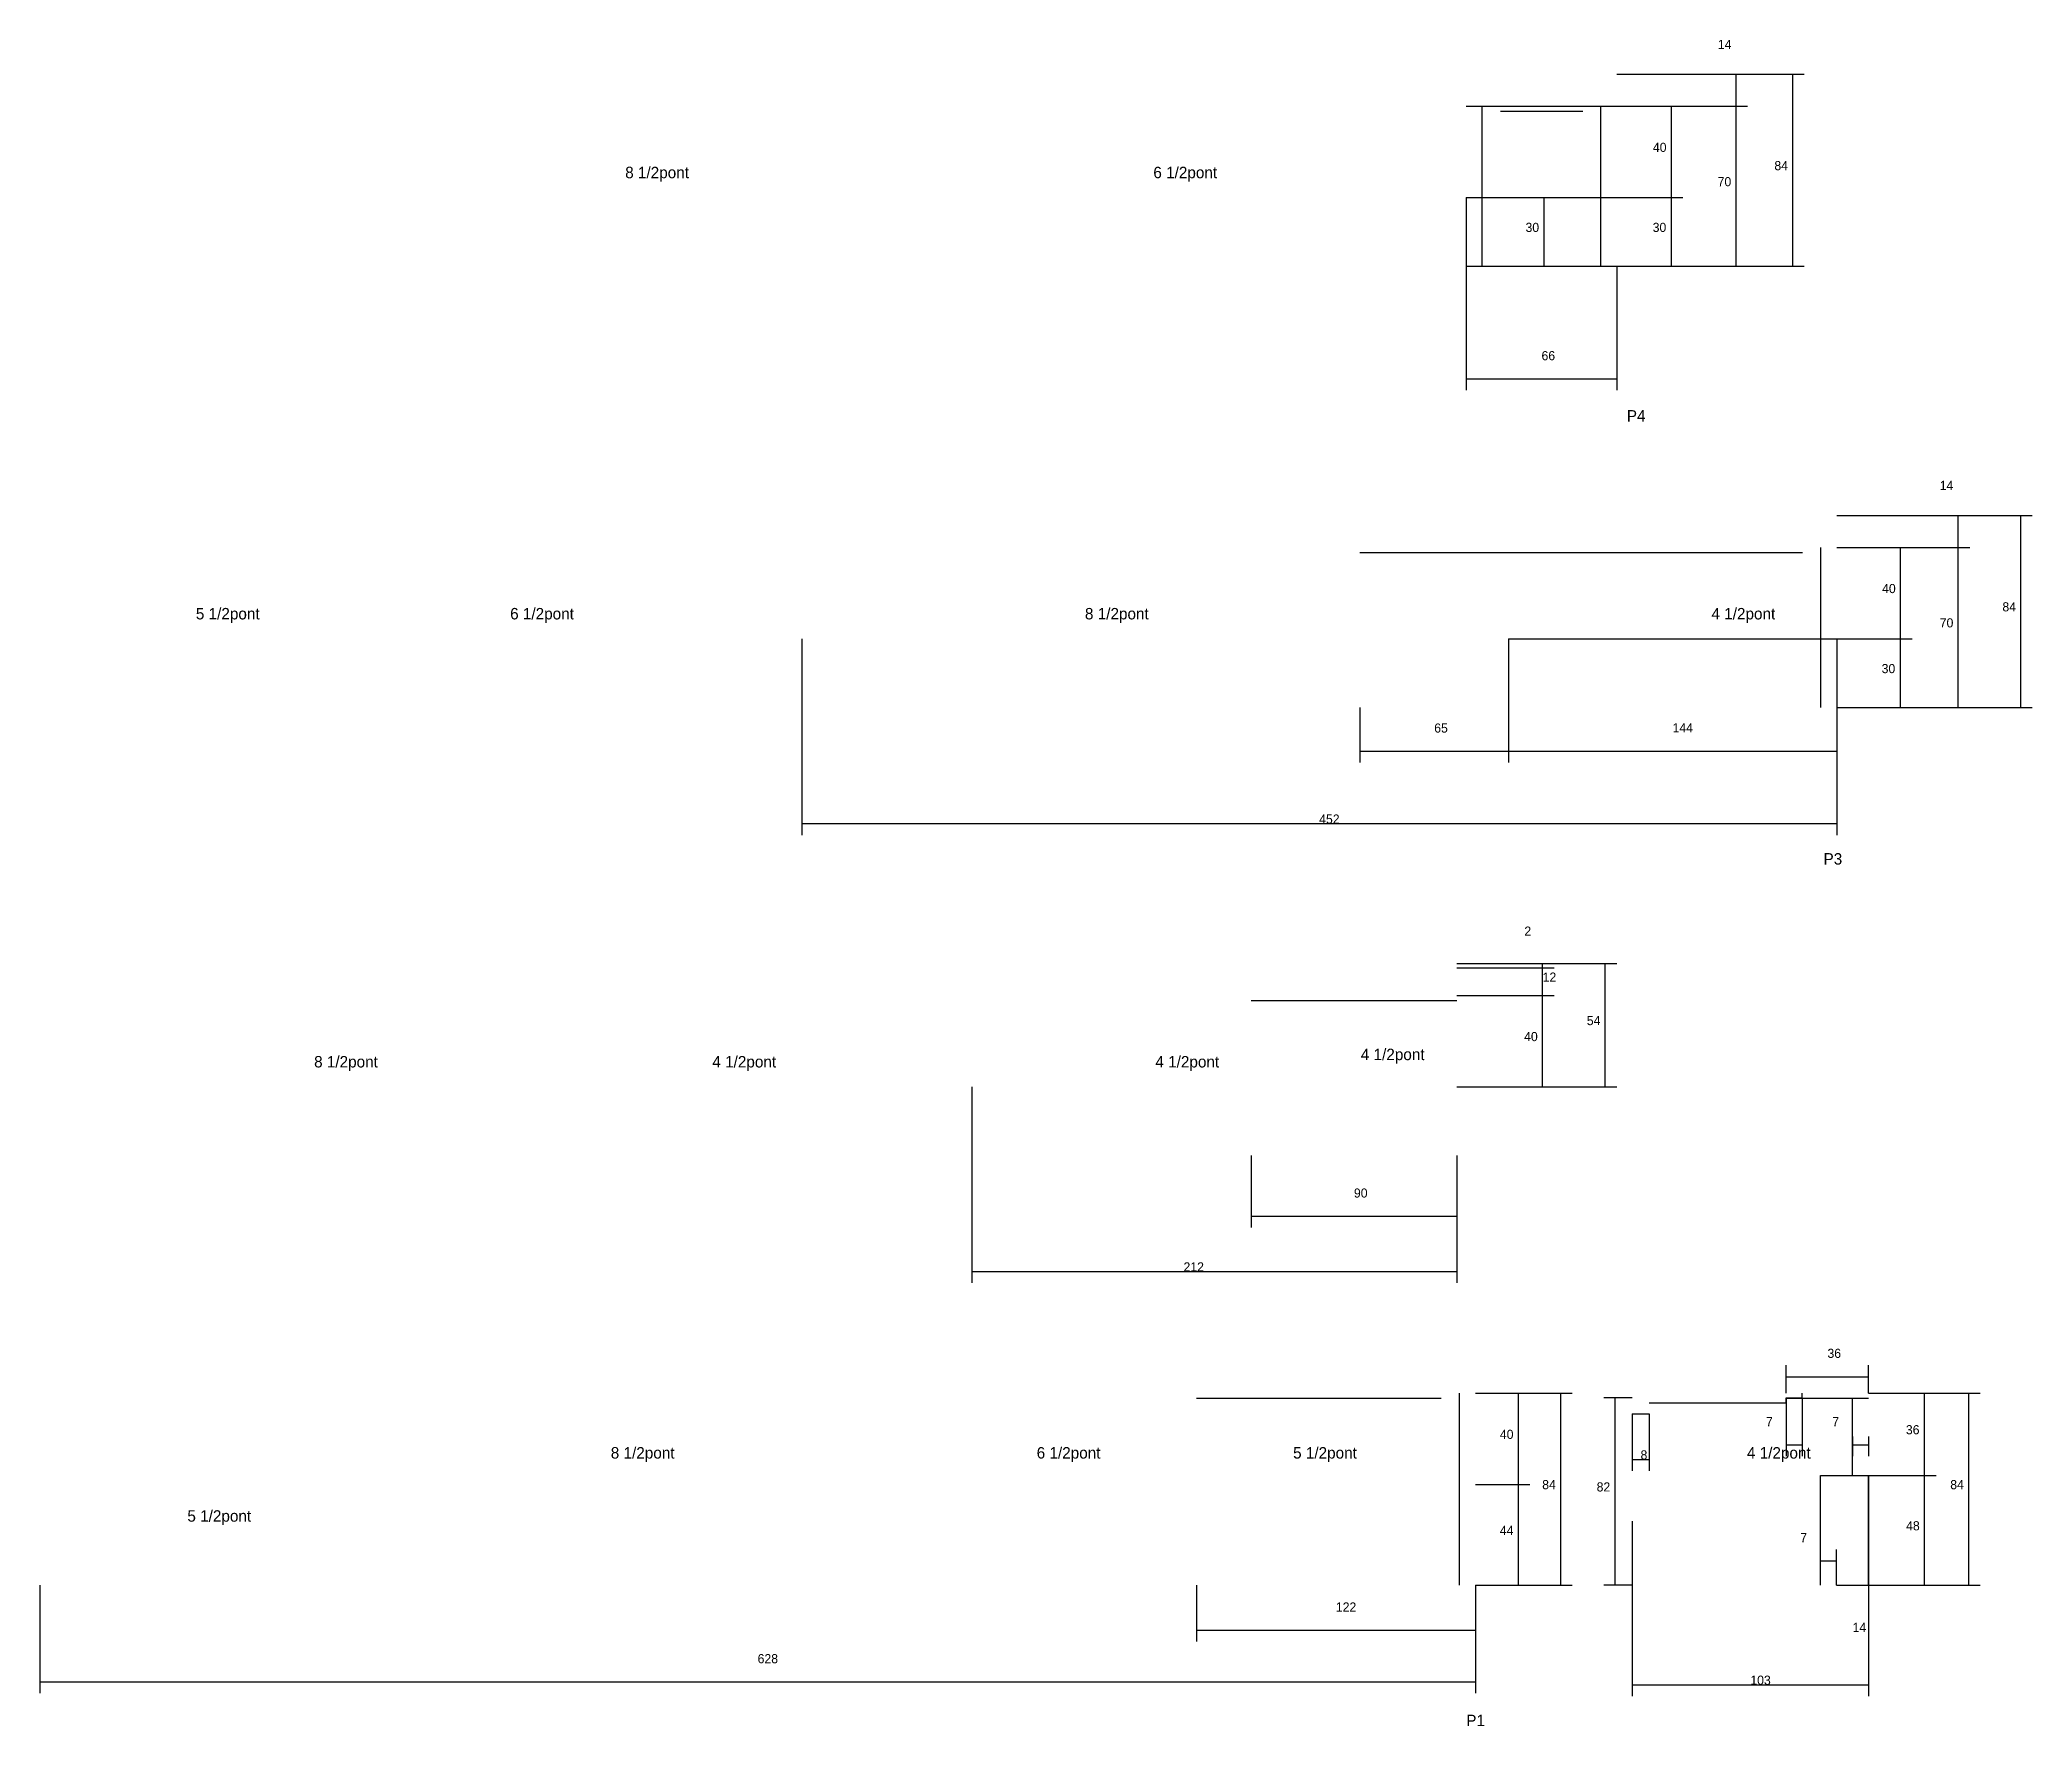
# Model space of a CAD drawing. Header units: metres. Extents: x 132664 to 134957, y 32610 to 34025.
# Drawn here: x 132664 to 133534, y 33288 to 34025 of the extents above; entities that cross this region are included whole.
import ezdxf

# ---------------------------------------------------------------- set-up
doc = ezdxf.new("R2010")
doc.units = ezdxf.units.M
for name, color, linetype in [('COTA', 4, 'Continuous'), ('NOMENCLATURA', 7, 'Continuous'), ('Painéis', 200, 'Continuous'), ('SARR_2.2x7', 40, 'Continuous')]:
    doc.layers.add(name, color=color, linetype=linetype)

msp = doc.modelspace()

# ---------------------------------------------------------------- texts
at = {"layer": 'COTA'}
for s, p in [('14', (133397.1, 34021.2)), ('40', (133368.7, 33976.2)), ('84', (133421.8, 33968.2)), ('70', (133397, 33961.2)), ('30', (133313, 33941.2)), ('30', (133368.6, 33941.2)), ('66', (133320, 33885.1)), ('14', (133494.1, 33828.4)), ('40', (133468.9, 33783.3)), ('84', (133521.5, 33775.3)), ('70', (133494.1, 33768.3)), ('30', (133468.7, 33748.3)), ('65', (133273.1, 33722.3)), ('144', (133377.3, 33722.4)), ('452', (133222.8, 33682.5)), ('2', (133312.5, 33633.5)), ('12', (133320.5, 33613.4)), ('54', (133339.8, 33594.4)), ('40', (133312.4, 33587.4)), ('90', (133238, 33519)), ('212', (133163.5, 33486.7)), ('36', (133445, 33448.9)), ('7', (133418.1, 33419)), ('7', (133447.1, 33419)), ('40', (133301.8, 33413.5)), ('36', (133479.3, 33415.5)), ('8', (133363.3, 33404.5)), ('84', (133320.3, 33391.5)), ('82', (133344.1, 33390.5)), ('84', (133498.7, 33391.5)), ('48', (133479.4, 33373.5)), ('44', (133301.8, 33371.5)), ('7', (133433.1, 33368.3)), ('122', (133230.1, 33338)), ('14', (133456, 33329.1)), ('628', (132977.3, 33315.4)), ('103', (133411.3, 33306))]:
    msp.add_text(s, height=4, dxfattribs=at).set_placement(p)
at = {"layer": 'NOMENCLATURA'}
for s, p in [('8 1/2pont', (132919.4, 33964.7)), ('6 1/2pont', (133150.3, 33964.7)), ('P4', (133357.3, 33858.3)), ('5 1/2pont', (132731.7, 33771.8)), ('6 1/2pont', (132869.1, 33771.8)), ('8 1/2pont', (133120.4, 33771.8)), ('4 1/2pont', (133394.3, 33771.8)), ('P3', (133443.3, 33664.6)), ('8 1/2pont', (132783.4, 33575.9)), ('4 1/2pont', (132957.5, 33575.9)), ('4 1/2pont', (133151.2, 33575.9)), ('4 1/2pont', (133241, 33579.1)), ('8 1/2pont', (132913.1, 33404.9)), ('6 1/2pont', (133099.3, 33404.9)), ('5 1/2pont', (133211.4, 33404.9)), ('4 1/2pont', (133409.8, 33404.9)), ('5 1/2pont', (132728, 33377.3)), ('P1', (133287.1, 33287.9))]:
    msp.add_text(s, height=5, dxfattribs=at).set_placement(p)

# ---------------------------------------------------------------- linework, layer by layer
at = {"layer": 'COTA'}
for p, q in [((133353, 34010.2), (133410.1, 34010.2)), ((133353, 34010.2), (133434.9, 34010.2)), ((133405.1, 33996.2), (133405.1, 34010.2)), ((133429.9, 33926.2), (133429.9, 34010.2)), ((133353, 33996.2), (133410.1, 33996.2)), ((133353, 33996.2), (133410.1, 33996.2)), ((133353, 33996.2), (133381.8, 33996.2)), ((133376.8, 33956.2), (133376.8, 33996.2)), ((133405.1, 33926.2), (133405.1, 33996.2)), ((133287, 33956.2), (133287, 33872)), ((133305.5, 33956.2), (133326.2, 33956.2)), ((133321.2, 33926.2), (133321.2, 33956.2)), ((133353, 33956.2), (133381.8, 33956.2)), ((133353, 33956.2), (133381.8, 33956.2)), ((133376.8, 33926.2), (133376.8, 33956.2)), ((133305.5, 33926.2), (133326.2, 33926.2)), ((133353, 33926.2), (133353, 33872)), ((133353, 33926.2), (133410.1, 33926.2)), ((133353, 33926.2), (133434.9, 33926.2)), ((133353, 33926.2), (133381.8, 33926.2)), ((133287, 33877), (133353, 33877)), ((133449.1, 33817.3), (133507.2, 33817.3)), ((133449.1, 33817.3), (133534.5, 33817.3)), ((133502.2, 33803.3), (133502.2, 33817.3)), ((133529.5, 33733.3), (133529.5, 33817.3)), ((133449.1, 33803.3), (133507.2, 33803.3)), ((133449.1, 33803.3), (133507.2, 33803.3)), ((133449.1, 33803.3), (133482, 33803.3)), ((133477, 33763.3), (133477, 33803.3)), ((133502.2, 33733.3), (133502.2, 33803.3)), ((132996.6, 33763.3), (132996.6, 33677.5)), ((133305.6, 33763.3), (133305.6, 33709.2)), ((133305.6, 33763.3), (133305.6, 33709.2)), ((133449.1, 33763.3), (133449.1, 33677.5)), ((133449.1, 33763.3), (133482, 33763.3)), ((133449.1, 33763.3), (133482, 33763.3)), ((133477, 33733.3), (133477, 33763.3)), ((133240.6, 33733.3), (133240.6, 33709.2)), ((133449.1, 33733.3), (133507.2, 33733.3)), ((133449.1, 33733.3), (133534.5, 33733.3)), ((133449.1, 33733.3), (133449.1, 33709.2)), ((133449.1, 33733.3), (133482, 33733.3)), ((133240.6, 33714.2), (133305.6, 33714.2)), ((133305.6, 33714.2), (133449.1, 33714.2)), ((132996.6, 33682.5), (133449.1, 33682.5)), ((133283, 33621.4), (133352.9, 33621.4)), ((133283, 33621.4), (133325.5, 33621.4)), ((133320.5, 33619.4), (133320.5, 33621.4)), ((133347.9, 33567.4), (133347.9, 33621.4)), ((133283, 33619.4), (133325.5, 33619.4)), ((133283, 33619.4), (133325.5, 33619.4)), ((133320.5, 33607.4), (133320.5, 33619.4)), ((133283, 33607.4), (133325.5, 33607.4)), ((133283, 33607.4), (133325.5, 33607.4)), ((133320.5, 33567.4), (133320.5, 33607.4)), ((133071, 33567.4), (133071, 33481.7)), ((133283, 33567.4), (133325.5, 33567.4)), ((133283, 33567.4), (133352.9, 33567.4)), ((133193, 33537.4), (133193, 33505.9)), ((133283, 33537.4), (133283, 33505.9)), ((133283, 33537.4), (133283, 33481.7)), ((133193, 33510.9), (133283, 33510.9)), ((133071, 33486.7), (133283, 33486.7)), ((133427, 33433.5), (133427, 33445.7)), ((133427, 33440.7), (133463, 33440.7)), ((133463, 33433.5), (133463, 33445.7)), ((133291.1, 33433.5), (133333.4, 33433.5)), ((133291.1, 33433.5), (133314.9, 33433.5)), ((133309.9, 33393.5), (133309.9, 33433.5)), ((133328.4, 33349.5), (133328.4, 33433.5)), ((133359.6, 33431.5), (133347.2, 33431.5)), ((133352.2, 33349.5), (133352.2, 33431.5)), ((133427, 33431.5), (133427, 33405.9)), ((133434, 33431.5), (133434, 33405.9)), ((133463, 33433.5), (133492.5, 33433.5)), ((133463, 33433.5), (133511.8, 33433.5)), ((133487.5, 33397.5), (133487.5, 33433.5)), ((133506.8, 33349.5), (133506.8, 33433.5)), ((133359.6, 33424.5), (133359.6, 33399.5)), ((133367.1, 33424.5), (133367.1, 33399.5)), ((133456, 33414.5), (133456, 33405.9)), ((133463, 33414.5), (133463, 33405.9)), ((133359.6, 33404.5), (133367.1, 33404.5)), ((133427, 33410.9), (133434, 33410.9)), ((133456, 33410.9), (133463, 33410.9)), ((133449, 33397.5), (133492.5, 33397.5)), ((133463, 33397.5), (133463, 33301)), ((133463, 33397.5), (133492.5, 33397.5)), ((133463, 33349.5), (133463, 33397.5)), ((133463, 33397.5), (133468, 33397.5)), ((133487.5, 33349.5), (133487.5, 33397.5)), ((133291.1, 33393.5), (133314.9, 33393.5)), ((133291.1, 33393.5), (133314.9, 33393.5)), ((133309.9, 33349.5), (133309.9, 33393.5)), ((133359.6, 33377.5), (133359.6, 33301)), ((133442, 33349.5), (133442, 33365.2)), ((133442, 33360.2), (133449, 33360.2)), ((133449, 33349.5), (133449, 33365.2)), ((132663.5, 33349.5), (132663.5, 33302.3)), ((133169.1, 33349.5), (133169.1, 33324.9)), ((133291.1, 33349.5), (133291.1, 33302.3)), ((133291.1, 33349.5), (133291.1, 33324.9)), ((133291.1, 33349.5), (133333.4, 33349.5)), ((133291.1, 33349.5), (133314.9, 33349.5)), ((133359.6, 33349.5), (133347.2, 33349.5)), ((133449, 33349.5), (133468, 33349.5)), ((133449, 33349.5), (133492.5, 33349.5)), ((133449, 33349.5), (133511.8, 33349.5)), ((133169.1, 33329.9), (133291.1, 33329.9)), ((132663.5, 33307.3), (133291.1, 33307.3)), ((133359.6, 33306), (133463, 33306))]:
    msp.add_line(p, q, dxfattribs=at)
at = {"layer": 'Painéis'}
for p, q in [((133287, 33996.2), (133353, 33996.2)), ((133287, 33956.2), (133353, 33956.2)), ((133287, 33926.2), (133353, 33926.2)), ((133305.6, 33763.3), (133449.1, 33763.3))]:
    msp.add_line(p, q, dxfattribs=at)
at = {"layer": 'SARR_2.2x7'}
for p, q in [((133294, 33956.2), (133294, 33996.2)), ((133346, 33956.2), (133346, 33996.2)), ((133302, 33994), (133338, 33994)), ((133294, 33926.2), (133294, 33956.2)), ((133346, 33926.2), (133346, 33956.2)), ((133240.6, 33801.1), (133305.6, 33801.1)), ((133305.6, 33801.1), (133434.1, 33801.1)), ((133442.1, 33763.3), (133442.1, 33803.3)), ((133442.1, 33733.3), (133442.1, 33763.3)), ((133193, 33605.2), (133283, 33605.2)), ((133169.1, 33431.3), (133276.1, 33431.3)), ((133284.1, 33393.5), (133284.1, 33433.5)), ((133367.1, 33429.3), (133427, 33429.3)), ((133427, 33429.3), (133427, 33431.5)), ((133427, 33431.5), (133434, 33431.5)), ((133427, 33431.3), (133463, 33431.3)), ((133434, 33431.5), (133434, 33433.5)), ((133456, 33397.5), (133456, 33431.5)), ((133359.6, 33424.5), (133367.1, 33424.5)), ((133442, 33349.5), (133442, 33397.5)), ((133442, 33397.5), (133449, 33397.5)), ((133284.1, 33349.5), (133284.1, 33393.5))]:
    msp.add_line(p, q, dxfattribs=at)

msp.set_redraw_order([(e.dxf.handle, doc.entitydb.next_handle()) for e in msp.query("TEXT MTEXT ATTDEF DIMENSION ARC_DIMENSION")])  # texts and dimensions are drawn at this point

doc.saveas('drawing.dxf')
